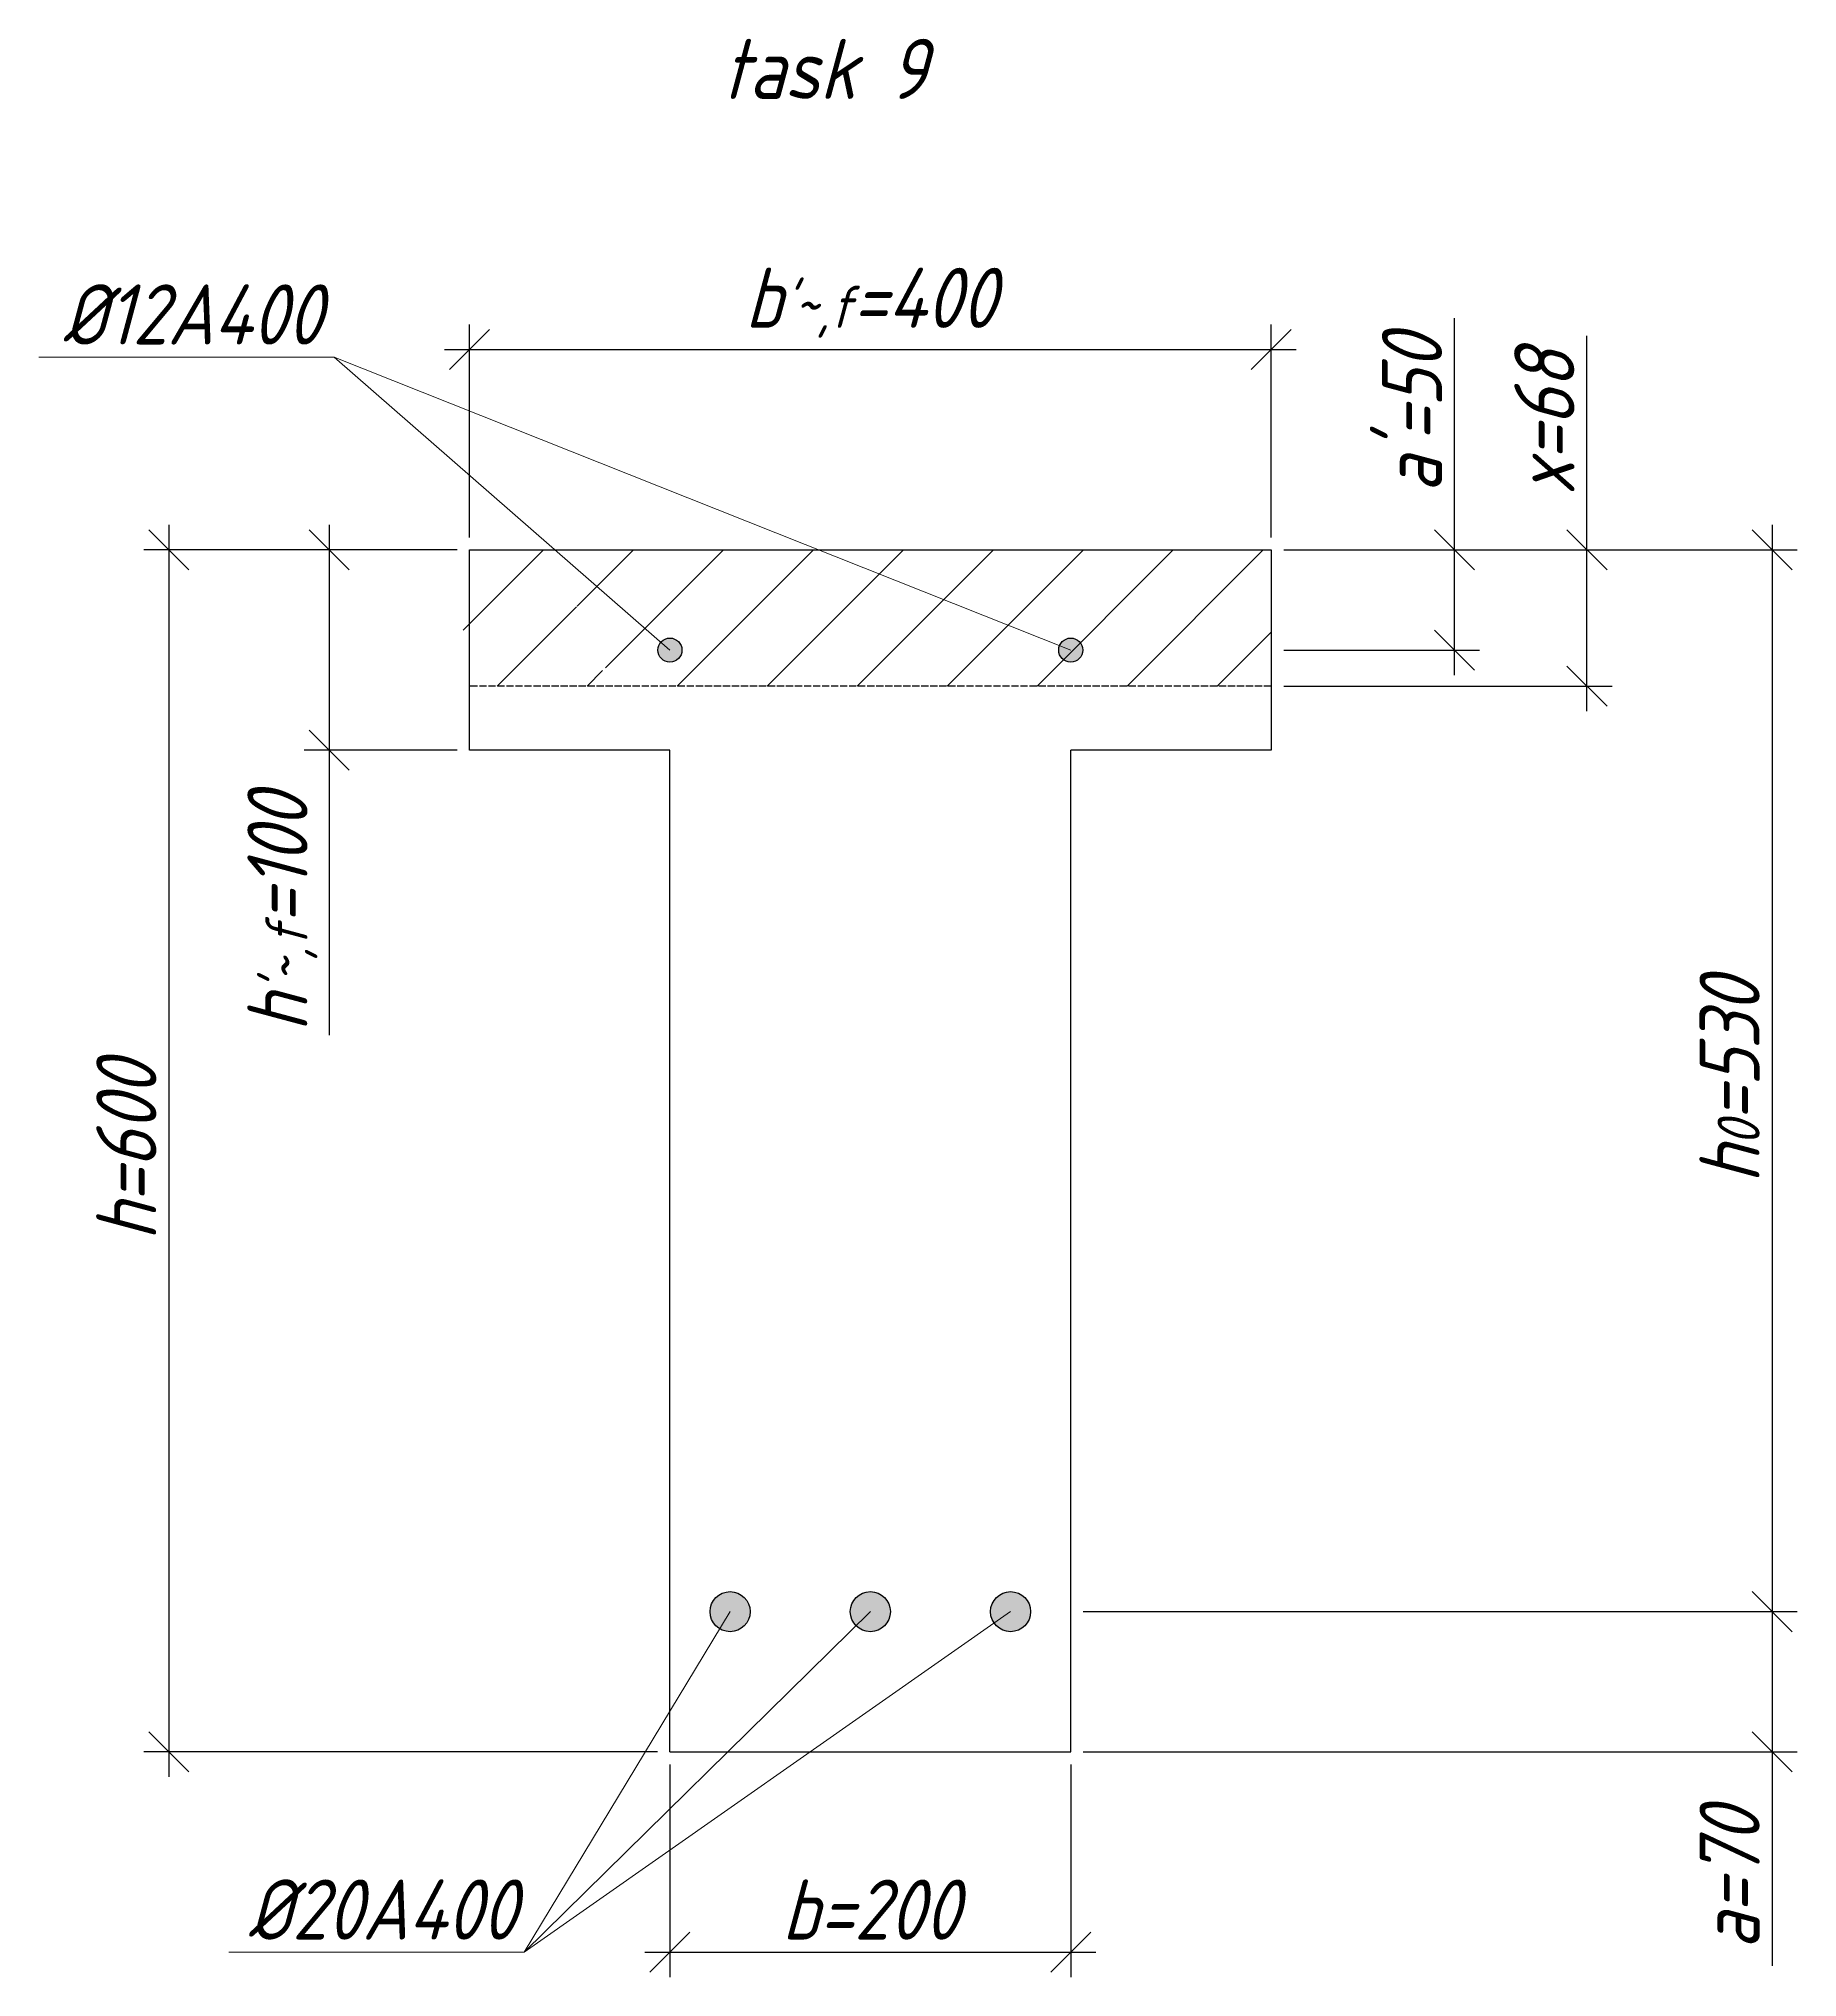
# Model space of a CAD drawing. Header units: millimetres. Extents: x -180 to 58926, y -10791 to 13515.
# Drawn here: x 7071 to 7949, y -6531 to -5564 of the extents above; entities that cross this region are included whole.
import ezdxf

# ---------------------------------------------------------------- set-up
doc = ezdxf.new("R2010")
doc.units = ezdxf.units.MM
doc.linetypes.add('ACAD_ISO02W100', pattern=[15, 12, -3])
for name, color, linetype, lineweight in [('basic', 95, 'Continuous', 30), ('hatch', 117, 'ACAD_ISO02W100', 25), ('hatching', 225, 'Continuous', 20), ('size', 45, 'Continuous', 20), ('text', 13, 'Continuous', 20), ('thin', 153, 'Continuous', 18)]:
    doc.layers.add(name, color=color, linetype=linetype, lineweight=lineweight)
doc.styles.add('Structures', font='isocpeur.ttf', dxfattribs={"width": 0.85, "oblique": 15})
doc.dimstyles.new('Structures', dxfattribs={"dimtxt": 3, "dimasz": 2, "dimexe": 1.25, "dimexo": 0.625, "dimtad": 1, "dimtxsty": 'Structures', "dimblk": 'OBLIQUE', "dimcen": 2.5, "dimdle": 1.25, "dimadec": 0, "dimazin": 0, "dimtfac": 1, "dimtmove": 0, "dimatfit": 3, "dimfxl": 1, "dimarcsym": 0})

msp = doc.modelspace()

# ---------------------------------------------------------------- texts
at = {"layer": 'text', "char_height": 30, "width": 137.52879, "attachment_point": 5, "style": 'Structures'}
for s, insert in [('task 9', (7463.261, -5578.824)), ('%%C12A400', (7147.729, -5701.452)), ('%%C20A400', (7242.52, -6497.702))]:
    msp.add_mtext(s, dxfattribs=dict(at, insert=insert))

# ---------------------------------------------------------------- blocks, each defined once
blk = doc.blocks.new('_Oblique')
at = {"color": 0, "linetype": 'ByBlock', "lineweight": -2}
blk.add_line((-0.5, -0.5), (0.5, 0.5), dxfattribs=at)
blk = doc.blocks.new('*D254')
at = {"layer": 'Defpoints', "color": 0, "transparency": 16777216}
for p in [(7686.16, -5718.97), (7286.16, -5818.97), (7686.16, -5818.97)]:
    blk.add_point(p, dxfattribs=at)
at = {"layer": 'size', "color": 0, "lineweight": -2, "transparency": 16777216}
for p, q in [((7286.16, -5812.72), (7286.16, -5706.47)), ((7686.16, -5812.72), (7686.16, -5706.47)), ((7273.66, -5718.97), (7698.66, -5718.97))]:
    blk.add_line(p, q, dxfattribs=at)
at = {"layer": 'size', "color": 0, "lineweight": -2, "transparency": 16777216, "xscale": 20, "yscale": 20, "zscale": 20, "rotation": 180}
blk.add_blockref('_Oblique', (7286.16, -5718.97), dxfattribs=at)
at = {"layer": 'size', "color": 0, "lineweight": -2, "transparency": 16777216, "xscale": 20, "yscale": 20, "zscale": 20}
blk.add_blockref('_Oblique', (7686.16, -5718.97), dxfattribs=at)
at = {"layer": 'size', "color": 0, "transparency": 16777216, "insert": (7486.16, -5695.57), "char_height": 30, "attachment_point": 5, "style": 'Structures'}
blk.add_mtext("b{\\H0.7x;\\S'~,f;}=400", dxfattribs=at)
blk = doc.blocks.new('*D255')
at = {"layer": 'Defpoints', "color": 0, "transparency": 16777216}
for p in [(7386.16, -6418.97), (7586.16, -6418.97), (7586.16, -6518.97)]:
    blk.add_point(p, dxfattribs=at)
at = {"layer": 'size', "color": 0, "lineweight": -2, "transparency": 16777216}
for p, q in [((7386.16, -6425.22), (7386.16, -6531.47)), ((7586.16, -6425.22), (7586.16, -6531.47)), ((7373.66, -6518.97), (7598.66, -6518.97))]:
    blk.add_line(p, q, dxfattribs=at)
at = {"layer": 'size', "color": 0, "lineweight": -2, "transparency": 16777216, "xscale": 20, "yscale": 20, "zscale": 20, "rotation": 180}
blk.add_blockref('_Oblique', (7386.16, -6518.97), dxfattribs=at)
at = {"layer": 'size', "color": 0, "lineweight": -2, "transparency": 16777216, "xscale": 20, "yscale": 20, "zscale": 20}
blk.add_blockref('_Oblique', (7586.16, -6518.97), dxfattribs=at)
at = {"layer": 'size', "color": 0, "transparency": 16777216, "insert": (7486.16, -6497.72), "char_height": 30, "attachment_point": 5, "style": 'Structures'}
blk.add_mtext('b=200', dxfattribs=at)
blk = doc.blocks.new('*D256')
at = {"layer": 'Defpoints', "color": 0, "transparency": 16777216}
for p in [(7286.16, -5818.97), (7216.16, -5918.97), (7286.16, -5918.97)]:
    blk.add_point(p, dxfattribs=at)
at = {"layer": 'size', "color": 0, "lineweight": -2, "transparency": 16777216}
for p, q in [((7216.16, -5806.47), (7216.16, -5918.97)), ((7279.91, -5818.97), (7203.66, -5818.97)), ((7279.91, -5918.97), (7203.66, -5918.97)), ((7216.16, -5918.97), (7216.16, -6061.14))]:
    blk.add_line(p, q, dxfattribs=at)
at = {"layer": 'size', "color": 0, "lineweight": -2, "transparency": 16777216, "xscale": 20, "yscale": 20, "zscale": 20}
for p, rotation in [((7216.16, -5818.97), 90), ((7216.16, -5918.97), 270)]:
    blk.add_blockref('_Oblique', p, dxfattribs=dict(at, rotation=rotation))
at = {"layer": 'size', "color": 0, "transparency": 16777216, "insert": (7192.76, -6000.05), "char_height": 30, "attachment_point": 5, "rotation": 90, "style": 'Structures'}
blk.add_mtext("h{\\H0.7x;\\S'~,f;}=100", dxfattribs=at)
blk = doc.blocks.new('*D257')
at = {"layer": 'Defpoints', "color": 0, "transparency": 16777216}
for p in [(7286.16, -5818.97), (7136.16, -6418.97), (7386.16, -6418.97)]:
    blk.add_point(p, dxfattribs=at)
at = {"layer": 'size', "color": 0, "lineweight": -2, "transparency": 16777216}
for p, q in [((7136.16, -5806.47), (7136.16, -6431.47)), ((7279.91, -5818.97), (7123.66, -5818.97)), ((7379.91, -6418.97), (7123.66, -6418.97))]:
    blk.add_line(p, q, dxfattribs=at)
at = {"layer": 'size', "color": 0, "lineweight": -2, "transparency": 16777216, "xscale": 20, "yscale": 20, "zscale": 20}
for p, rotation in [((7136.16, -5818.97), 90), ((7136.16, -6418.97), 270)]:
    blk.add_blockref('_Oblique', p, dxfattribs=dict(at, rotation=rotation))
at = {"layer": 'size', "color": 0, "transparency": 16777216, "insert": (7114.91, -6118.97), "char_height": 30, "attachment_point": 5, "rotation": 90, "style": 'Structures'}
blk.add_mtext('h=600', dxfattribs=at)
blk = doc.blocks.new('*D258')
at = {"layer": 'Defpoints', "color": 0, "transparency": 16777216}
for p in [(7686.16, -5818.97), (7777.68, -5818.97), (7686.16, -5868.97)]:
    blk.add_point(p, dxfattribs=at)
at = {"layer": 'size', "color": 0, "lineweight": -2, "transparency": 16777216}
for p, q in [((7777.68, -5818.97), (7777.68, -5703.2)), ((7692.41, -5818.97), (7790.18, -5818.97)), ((7777.68, -5881.47), (7777.68, -5818.97)), ((7692.41, -5868.97), (7790.18, -5868.97))]:
    blk.add_line(p, q, dxfattribs=at)
at = {"layer": 'size', "color": 0, "lineweight": -2, "transparency": 16777216, "xscale": 20, "yscale": 20, "zscale": 20}
for p, rotation in [((7777.68, -5818.97), 90), ((7777.68, -5868.97), 270)]:
    blk.add_blockref('_Oblique', p, dxfattribs=dict(at, rotation=rotation))
at = {"layer": 'size', "color": 0, "transparency": 16777216, "insert": (7756.43, -5751.08), "char_height": 30, "attachment_point": 5, "rotation": 90, "style": 'Structures'}
blk.add_mtext("a'=50", dxfattribs=at)
blk = doc.blocks.new('*D259')
at = {"layer": 'Defpoints', "color": 0, "transparency": 16777216}
for p in [(7686.16, -5818.97), (7586.16, -6348.97), (7936.16, -6348.97)]:
    blk.add_point(p, dxfattribs=at)
at = {"layer": 'size', "color": 0, "lineweight": -2, "transparency": 16777216}
for p, q in [((7936.16, -5806.47), (7936.16, -6361.47)), ((7692.41, -5818.97), (7948.66, -5818.97)), ((7592.41, -6348.97), (7948.66, -6348.97))]:
    blk.add_line(p, q, dxfattribs=at)
at = {"layer": 'size', "color": 0, "lineweight": -2, "transparency": 16777216, "xscale": 20, "yscale": 20, "zscale": 20}
for p, rotation in [((7936.16, -5818.97), 90), ((7936.16, -6348.97), 270)]:
    blk.add_blockref('_Oblique', p, dxfattribs=dict(at, rotation=rotation))
at = {"layer": 'size', "color": 0, "transparency": 16777216, "insert": (7914.91, -6083.97), "char_height": 30, "attachment_point": 5, "rotation": 90, "style": 'Structures'}
blk.add_mtext('h{\\H0.7x;\\S^ 0;}=530', dxfattribs=at)
blk = doc.blocks.new('*D260')
at = {"layer": 'Defpoints', "color": 0, "transparency": 16777216}
for p in [(7586.16, -6348.97), (7586.16, -6418.97), (7936.16, -6418.97)]:
    blk.add_point(p, dxfattribs=at)
at = {"layer": 'size', "color": 0, "lineweight": -2, "transparency": 16777216}
for p, q in [((7936.16, -6336.47), (7936.16, -6418.97)), ((7592.41, -6348.97), (7948.66, -6348.97)), ((7592.41, -6418.97), (7948.66, -6418.97)), ((7936.16, -6418.97), (7936.16, -6525.8))]:
    blk.add_line(p, q, dxfattribs=at)
at = {"layer": 'size', "color": 0, "lineweight": -2, "transparency": 16777216, "xscale": 20, "yscale": 20, "zscale": 20}
for p, rotation in [((7936.16, -6348.97), 90), ((7936.16, -6418.97), 270)]:
    blk.add_blockref('_Oblique', p, dxfattribs=dict(at, rotation=rotation))
at = {"layer": 'size', "color": 0, "transparency": 16777216, "insert": (7914.91, -6482.38), "char_height": 30, "attachment_point": 5, "rotation": 90, "style": 'Structures'}
blk.add_mtext('a=70', dxfattribs=at)
blk = doc.blocks.new('*D261')
at = {"layer": 'Defpoints', "color": 0, "transparency": 16777216}
for p in [(7686.16, -5818.97), (7843.76, -5818.97), (7686.16, -5886.97)]:
    blk.add_point(p, dxfattribs=at)
at = {"layer": 'size', "color": 0, "lineweight": -2, "transparency": 16777216}
for p, q in [((7843.76, -5818.97), (7843.76, -5712.13)), ((7692.41, -5818.97), (7856.26, -5818.97)), ((7843.76, -5899.47), (7843.76, -5818.97)), ((7692.41, -5886.97), (7856.26, -5886.97))]:
    blk.add_line(p, q, dxfattribs=at)
at = {"layer": 'size', "color": 0, "lineweight": -2, "transparency": 16777216, "xscale": 20, "yscale": 20, "zscale": 20}
for p, rotation in [((7843.76, -5818.97), 90), ((7843.76, -5886.97), 270)]:
    blk.add_blockref('_Oblique', p, dxfattribs=dict(at, rotation=rotation))
at = {"layer": 'size', "color": 0, "transparency": 16777216, "insert": (7822.51, -5755.55), "char_height": 30, "attachment_point": 5, "rotation": 90, "style": 'Structures'}
blk.add_mtext('x=68', dxfattribs=at)

# ---------------------------------------------------------------- dimensions: what is measured, and where the dimension line sits
at = {"layer": 'size'}
for base, p1, p2, text, picture, middle in [((7686.161, -5718.965), (7286.161, -5818.965), (7686.161, -5818.965), "b{\\H0.7x;\\S'~,f;}=<>", '*D254', (7486.161, -5695.565)), ((7586.161, -6518.965), (7386.161, -6418.965), (7586.161, -6418.965), 'b=<>', '*D255', (7486.161, -6497.715))]:
    dim = msp.add_linear_dim(base=base, p1=p1, p2=p2, text=text, dimstyle='Structures', dxfattribs=at)
    dim.commit()
    dim.dimension.update_dxf_attribs({"geometry": picture, "text_midpoint": middle})
for base, p1, p2, text, picture, middle in [((7777.683, -5818.965), (7686.161, -5868.965), (7686.161, -5818.965), "a'=<>", '*D258', (7756.433, -5751.083)), ((7843.756, -5818.965), (7686.161, -5886.965), (7686.161, -5818.965), 'x=<>', '*D261', (7822.506, -5755.546)), ((7136.161, -6418.965), (7286.161, -5818.965), (7386.161, -6418.965), 'h=<>', '*D257', (7114.911, -6118.965)), ((7216.161, -5918.965), (7286.161, -5818.965), (7286.161, -5918.965), "h{\\H0.7x;\\S'~,f;}=<>", '*D256', (7192.761, -6000.055)), ((7936.161, -6348.965), (7686.161, -5818.965), (7586.161, -6348.965), 'h{\\H0.7x;\\S^ 0;}=<>', '*D259', (7914.911, -6083.965)), ((7936.161, -6418.965), (7586.161, -6348.965), (7586.161, -6418.965), 'a=<>', '*D260', (7914.911, -6482.384))]:
    dim = msp.add_linear_dim(base=base, p1=p1, p2=p2, angle=90, text=text, dimstyle='Structures', dxfattribs=at)
    dim.commit()
    dim.dimension.update_dxf_attribs({"geometry": picture, "text_midpoint": middle})

# ---------------------------------------------------------------- hatches: boundary and pattern name
at = {"layer": 'basic'}
h = msp.add_hatch(color=256, dxfattribs=at)
h.dxf.hatch_style = 1
h.paths.add_polyline_path([(7392.161, -5868.965, 1), (7380.161, -5868.965, 1)])
h.paths.add_polyline_path([(7592.161, -5868.965, 1), (7580.161, -5868.965, 1)])
h = msp.add_hatch(color=256, dxfattribs=at)
h.dxf.hatch_style = 1
h.paths.add_polyline_path([(7406.161, -6348.965, 1), (7426.161, -6348.965, 1)])
h.paths.add_polyline_path([(7546.161, -6348.965, 1), (7566.161, -6348.965, 1)])
h = msp.add_hatch(color=256, dxfattribs=at)
h.dxf.hatch_style = 1
h.paths.add_polyline_path([(7496.161, -6348.965, 1), (7476.161, -6348.965, 1)])
at = {"layer": 'hatching'}
h = msp.add_hatch(dxfattribs=at)
h.set_pattern_fill('ANSI31', color=256, scale=10)
h.set_pattern_definition([(45, (31.954, -1480.617), (-22.45064, 22.45064), [])])
h.paths.add_polyline_path([(7460.52, -5818.965), (7326.222, -5818.965), (7358.29, -5886.965), (7530.879, -5886.965)])
h.paths.add_polyline_path([(7328.896, -5818.965), (7286.161, -5818.965), (7280.812, -5886.965), (7355.616, -5886.965)])
h.paths.add_polyline_path([(7686.161, -5818.965), (7460.52, -5818.965), (7530.879, -5886.965), (7686.161, -5886.965)])

# ---------------------------------------------------------------- linework, layer by layer
at = {"layer": 'basic'}
for p, q in [((7286.161, -5818.965), (7686.161, -5818.965)), ((7286.161, -5918.965), (7286.161, -5818.965)), ((7686.161, -5818.965), (7686.161, -5918.965)), ((7386.161, -5918.965), (7286.161, -5918.965)), ((7386.161, -6418.965), (7386.161, -5918.965)), ((7686.161, -5918.965), (7586.161, -5918.965)), ((7586.161, -6418.965), (7586.161, -5918.965)), ((7386.161, -6418.965), (7586.161, -6418.965))]:
    msp.add_line(p, q, dxfattribs=at)
for centre, radius in [((7386.161, -5868.965), 6), ((7586.161, -5868.965), 6), ((7416.161, -6348.965), 10), ((7486.161, -6348.965), 10), ((7556.161, -6348.965), 10)]:
    msp.add_circle(centre, radius, dxfattribs=at)
at = {"layer": 'hatch', "ltscale": 0.3}
msp.add_line((7686.161, -5886.965), (7286.161, -5886.965), dxfattribs=at)
at = {"layer": 'thin'}
for p, q in [((7218.661, -5722.715), (7071.225, -5722.715)), ((7386.161, -5868.965), (7218.661, -5722.715)), ((7218.661, -5722.715), (7586.161, -5868.965)), ((7313.452, -6518.965), (7416.161, -6348.965)), ((7313.452, -6518.965), (7556.161, -6348.965)), ((7313.452, -6518.965), (7486.161, -6348.965)), ((7313.452, -6518.965), (7166.017, -6518.965))]:
    msp.add_line(p, q, dxfattribs=at)

msp.set_redraw_order([(e.dxf.handle, doc.entitydb.next_handle()) for e in msp.query("TEXT MTEXT ATTDEF DIMENSION ARC_DIMENSION")])  # texts and dimensions are drawn at this point

doc.saveas('drawing.dxf')
